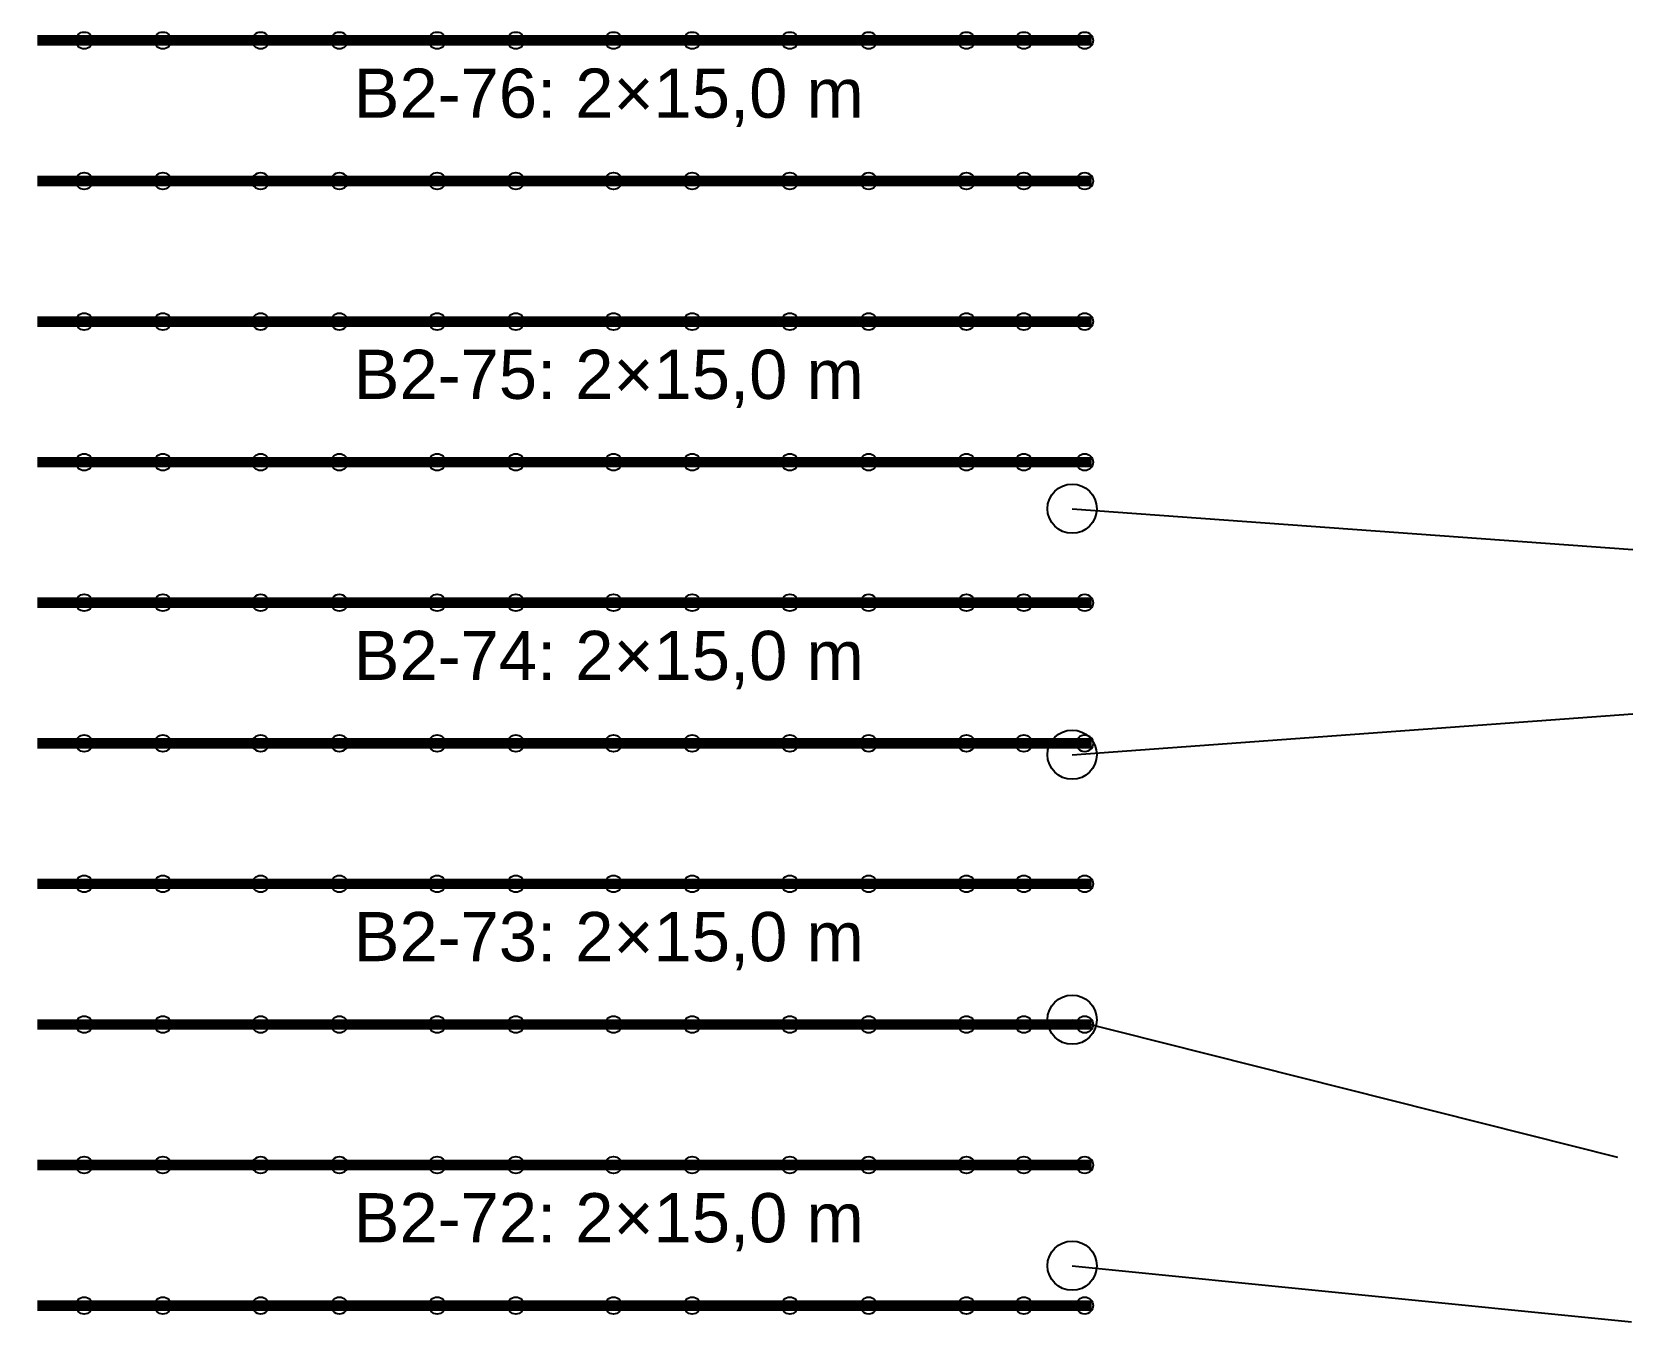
# Model space of a CAD drawing. Header units: millimetres. Extents: x 4893 to 477136, y -248774 to -84814.
# Drawn here: x 381003 to 403778, y -159265 to -140912 of the extents above; entities that cross this region are included whole.
import ezdxf

# ---------------------------------------------------------------- set-up
doc = ezdxf.new("R2010")
doc.units = ezdxf.units.MM
for name, color, linetype in [('GC-BICH NEO', 6, 'Continuous'), ('GC-DAY NEO', 5, 'Continuous'), ('GC-GHI CHU', 2, 'Continuous'), ('GC-HOP 40x60 GIA CUONG', 1, 'Continuous')]:
    doc.layers.add(name, color=color, linetype=linetype)
doc.styles.add('GC_VN', font='arial.ttf')

msp = doc.modelspace()

# ---------------------------------------------------------------- texts
at = {"layer": 'GC-GHI CHU', "style": 'GC_VN'}
for s, p in [('B2-76: 2×15,0 m', (385578, -142132)), ('B2-75: 2×15,0 m', (385578, -146132)), ('B2-74: 2×15,0 m', (385578, -150132)), ('B2-73: 2×15,0 m', (385578, -154132)), ('B2-72: 2×15,0 m', (385578, -158132))]:
    msp.add_text(s, height=700, dxfattribs=at).set_placement(p)

# ---------------------------------------------------------------- linework, layer by layer
at = {"layer": 'GC-BICH NEO'}
for centre in [(395799, -147694), (395799, -151194), (395799, -154964), (395799, -158464)]:
    msp.add_circle(centre, 350, dxfattribs=at)
at = {"layer": 'GC-DAY NEO'}
for p, q in [((395799, -147694), (403778, -148275)), ((395799, -151194), (403778, -150612)), ((395799, -154964), (403557, -156918)), ((395799, -158464), (403759, -159265))]:
    msp.add_line(p, q, dxfattribs=at)
at = {"layer": 'GC-HOP 40x60 GIA CUONG', "const_width": 150}
for points in [[(381078, -141032), (396078, -141032)], [(381078, -143032), (396078, -143032)], [(381078, -145032), (396078, -145032)], [(381078, -147032), (396078, -147032)], [(381078, -149032), (396078, -149032)], [(381078, -151032), (396078, -151032)], [(381078, -153032), (396078, -153032)], [(381078, -155032), (396078, -155032)], [(381078, -157032), (396078, -157032)], [(381078, -159032), (396078, -159032)]]:
    msp.add_lwpolyline(points, dxfattribs=at)
at = {"layer": 'GC-HOP 40x60 GIA CUONG'}
for centre in [(381745, -141032), (382865, -141032), (384255, -141032), (385375, -141032), (386765, -141032), (387885, -141032), (389275, -141032), (390395, -141032), (391785, -141032), (392905, -141032), (394295, -141032), (395113, -141032), (395978, -141032), (381745, -143032), (382865, -143032), (384255, -143032), (385375, -143032), (386765, -143032), (387885, -143032), (389275, -143032), (390395, -143032), (391785, -143032), (392905, -143032), (394295, -143032), (395113, -143032), (395978, -143032), (381745, -145032), (382865, -145032), (384255, -145032), (385375, -145032), (386765, -145032), (387885, -145032), (389275, -145032), (390395, -145032), (391785, -145032), (392905, -145032), (394295, -145032), (395113, -145032), (395978, -145032), (381745, -147032), (382865, -147032), (384255, -147032), (385375, -147032), (386765, -147032), (387885, -147032), (389275, -147032), (390395, -147032), (391785, -147032), (392905, -147032), (394295, -147032), (395113, -147032), (395978, -147032), (381745, -149032), (382865, -149032), (384255, -149032), (385375, -149032), (386765, -149032), (387885, -149032), (389275, -149032), (390395, -149032), (391785, -149032), (392905, -149032), (394295, -149032), (395113, -149032), (395978, -149032), (381745, -151032), (382865, -151032), (384255, -151032), (385375, -151032), (386765, -151032), (387885, -151032), (389275, -151032), (390395, -151032), (391785, -151032), (392905, -151032), (394295, -151032), (395113, -151032), (395978, -151032), (381745, -153032), (382865, -153032), (384255, -153032), (385375, -153032), (386765, -153032), (387885, -153032), (389275, -153032), (390395, -153032), (391785, -153032), (392905, -153032), (394295, -153032), (395113, -153032), (395978, -153032), (381745, -155032), (382865, -155032), (384255, -155032), (385375, -155032), (386765, -155032), (387885, -155032), (389275, -155032), (390395, -155032), (391785, -155032), (392905, -155032), (394295, -155032), (395113, -155032), (395978, -155032), (381745, -157032), (382865, -157032), (384255, -157032), (385375, -157032), (386765, -157032), (387885, -157032), (389275, -157032), (390395, -157032), (391785, -157032), (392905, -157032), (394295, -157032), (395113, -157032), (395978, -157032), (381745, -159032), (382865, -159032), (384255, -159032), (385375, -159032), (386765, -159032), (387885, -159032), (389275, -159032), (390395, -159032), (391785, -159032), (392905, -159032), (394295, -159032), (395113, -159032), (395978, -159032)]:
    msp.add_circle(centre, 120, dxfattribs=at)

msp.set_redraw_order([(e.dxf.handle, doc.entitydb.next_handle()) for e in msp.query("TEXT MTEXT ATTDEF DIMENSION ARC_DIMENSION")])  # texts and dimensions are drawn at this point

doc.saveas('drawing.dxf')
